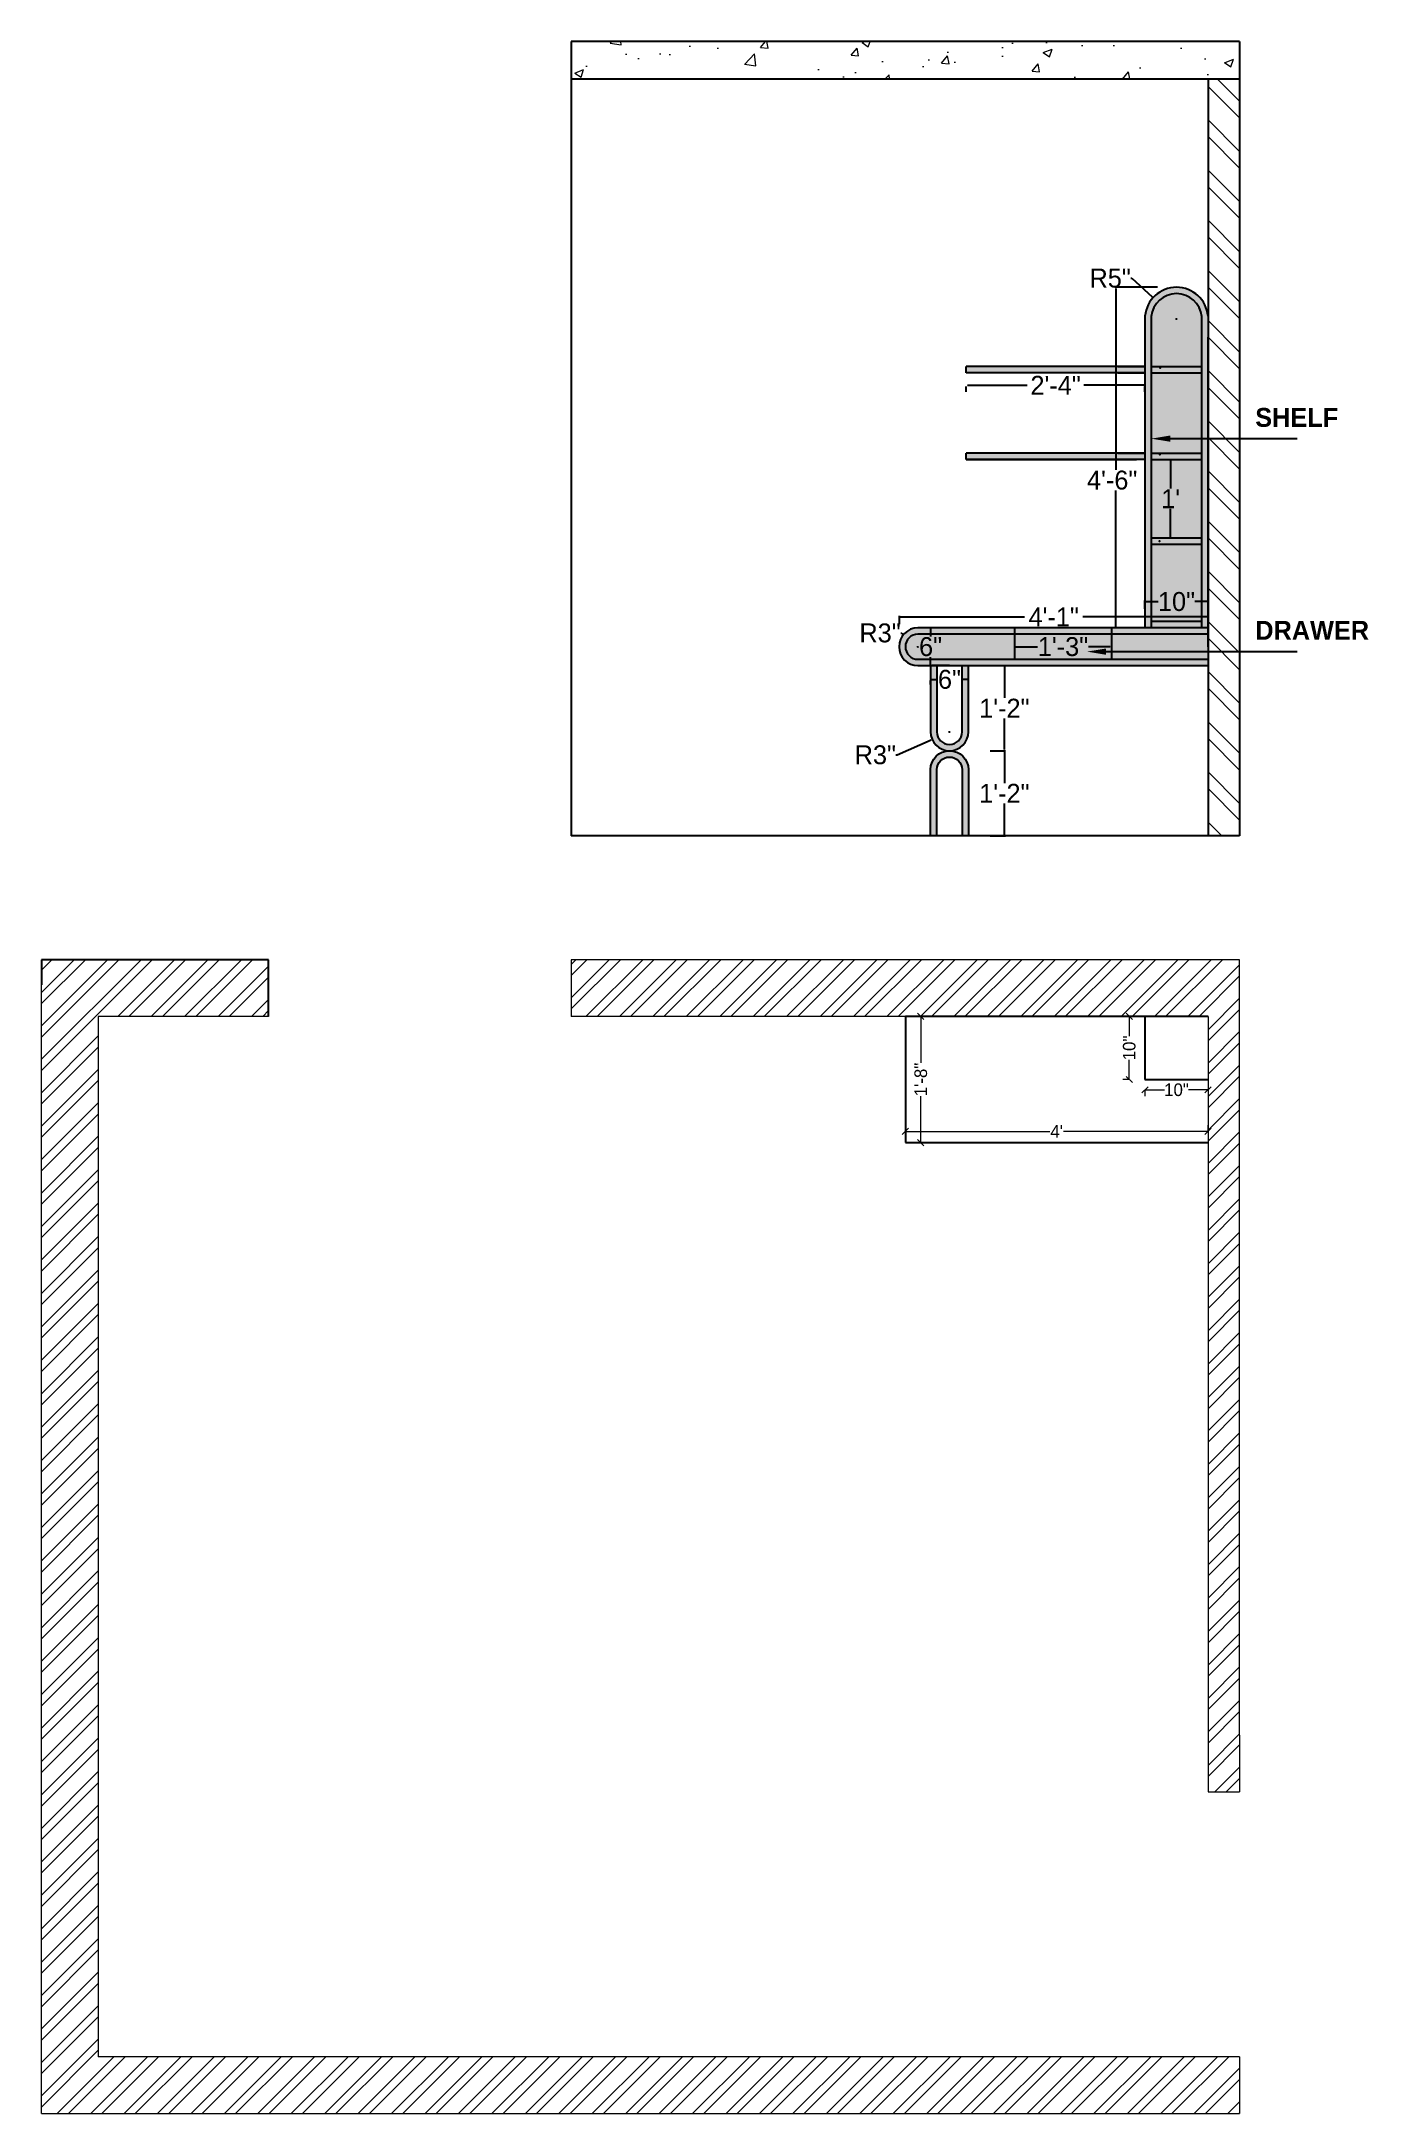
# Model space of a CAD drawing. Header units: inches. Extents: x 15448 to 46480, y -8154 to 0.
# Drawn here: x 21563.4 to 21773.9, y -6205.3 to -5876.7 of the extents above; entities that cross this region are included whole.
import ezdxf
from ezdxf import colors
from ezdxf.entities.mleader import LeaderData, LeaderLine
from ezdxf.math import Vec2, Vec3

# ---------------------------------------------------------------- set-up
doc = ezdxf.new("R2010")
doc.units = ezdxf.units.IN
doc.header["$MEASUREMENT"] = 0
doc.layers.add('IEL-HATCH-002', color=7, linetype='Continuous')
doc.layers.add('ROD', color=7, linetype='Continuous', lineweight=9)
doc.styles.add('b.k', font='verdana.ttf')
doc.styles.add('HEMI', font='stylu.ttf')
doc.styles.get("Standard").update_dxf_attribs({"font": 'arial.ttf'})
doc.dimstyles.get("Standard").update_dxf_attribs({"dimtxt": 0.18, "dimasz": 0.18, "dimexe": 0.18, "dimexo": 0.0625, "dimgap": 0.09, "dimtad": 0, "dimtih": 1, "dimtoh": 1, "dimdec": 0, "dimzin": 0, "dimdsep": 46, "dimlunit": 4, "dimtxsty": 'Standard', "dimcen": 0.09, "dimadec": 0, "dimazin": 0, "dimtfac": 1, "dimtdec": 0, "dimtofl": 0, "dimtmove": 0, "dimatfit": 3, "dimfxl": 1, "dimtolj": 1, "dimtzin": 0, "dimarcsym": 0})
doc.dimstyles.new('STANDARD$0', dxfattribs={"dimscale": 0, "dimtxt": 6, "dimasz": 3, "dimexe": 2, "dimexo": 2, "dimgap": 0, "dimtad": 0, "dimtih": 1, "dimtoh": 1, "dimdec": 1, "dimzin": 0, "dimdsep": 46, "dimlunit": 4, "dimtxsty": 'b.k', "dimcen": 2.5, "dimclrd": 256, "dimclre": 256, "dimclrt": 256, "dimadec": 0, "dimazin": 0, "dimtfac": 1, "dimtdec": 1, "dimtofl": 0, "dimtmove": 2, "dimatfit": 2, "dimfxl": 1, "dimfrac": 2, "dimtolj": 1, "dimtzin": 0, "dimlwd": 9, "dimlwe": 9, "dimarcsym": 0})

msp = doc.modelspace()

# ---------------------------------------------------------------- texts
at = {"color": 5, "lineweight": 5, "char_height": 3, "width": 65.8941, "attachment_point": 1, "rotation": 359.9906, "style": 'HEMI'}
for s, insert in [('{\\fStylus BT|b1|i0|c0|p34;SHELF}', (21755.93, -5934.8)), ('{\\fStylus BT|b1|i0|c0|p34;DRAWER}', (21755.93, -5968.57))]:
    msp.add_mtext(s, dxfattribs=dict(at, insert=insert))

# ---------------------------------------------------------------- blocks, each defined once
blk = doc.blocks.new('_Oblique')
at = {"color": 0, "linetype": 'ByBlock', "lineweight": -2}
blk.add_line((-0.5, -0.5), (0.5, 0.5), dxfattribs=at)
blk = doc.blocks.new('*D864')
at = {"color": 5, "lineweight": 9, "transparency": 16777216}
for p, q in [((21702.89, -6031.31), (21701.89, -6031.31)), ((21702.89, -6031.31), (21702.89, -6038.68)), ((21702.89, -6051.31), (21702.89, -6043.95)), ((21702.89, -6051.31), (21701.89, -6051.31))]:
    blk.add_line(p, q, dxfattribs=at)
at = {"layer": 'Defpoints', "color": 0, "transparency": 16777216}
for p in [(21713.39, -6031.31), (21702.89, -6051.31), (21713.39, -6051.31)]:
    blk.add_point(p, dxfattribs=at)
at = {"color": 5, "lineweight": 9, "transparency": 16777216}
for p, rotation in [((21702.89, -6031.31), 90), ((21702.89, -6051.31), 270)]:
    blk.add_blockref('_Oblique', p, dxfattribs=dict(at, rotation=rotation))
at = {"color": 5, "transparency": 16777216, "insert": (21702.89, -6041.31), "char_height": 2, "attachment_point": 5, "rotation": 90, "style": 'HEMI'}
blk.add_mtext('\\A1;1\'-8"', dxfattribs=at)
blk = doc.blocks.new('*D868')
at = {"color": 5, "lineweight": 9, "transparency": 16777216}
for p, q in [((21700.44, -6049.54), (21700.44, -6048.54)), ((21700.44, -6049.54), (21723.35, -6049.54)), ((21748.44, -6049.54), (21725.52, -6049.54)), ((21748.44, -6049.54), (21748.44, -6048.54))]:
    blk.add_line(p, q, dxfattribs=at)
at = {"layer": 'Defpoints', "color": 0, "transparency": 16777216}
for p in [(21748.44, -6049.54), (21700.44, -6051.31), (21748.44, -6051.31)]:
    blk.add_point(p, dxfattribs=at)
at = {"color": 5, "lineweight": 9, "transparency": 16777216, "rotation": 180}
blk.add_blockref('_Oblique', (21700.44, -6049.54), dxfattribs=at)
at = {"color": 5, "lineweight": 9, "transparency": 16777216}
blk.add_blockref('_Oblique', (21748.44, -6049.54), dxfattribs=at)
at = {"color": 5, "transparency": 16777216, "insert": (21724.44, -6049.54), "char_height": 2, "attachment_point": 5, "style": 'HEMI'}
blk.add_mtext("\\A1;4'", dxfattribs=at)
blk = doc.blocks.new('*D869')
at = {"color": 5, "lineweight": 9, "transparency": 16777216}
for p, q in [((21735.95, -6031.31), (21734.95, -6031.31)), ((21735.95, -6031.31), (21735.95, -6034.43)), ((21735.95, -6041.31), (21735.95, -6038.19)), ((21735.95, -6041.31), (21734.95, -6041.31))]:
    blk.add_line(p, q, dxfattribs=at)
at = {"layer": 'Defpoints', "color": 0, "transparency": 16777216}
for p in [(21738.44, -6031.31), (21735.95, -6041.31), (21738.44, -6041.31)]:
    blk.add_point(p, dxfattribs=at)
at = {"color": 5, "lineweight": 9, "transparency": 16777216}
for p, rotation in [((21735.95, -6031.31), 90), ((21735.95, -6041.31), 270)]:
    blk.add_blockref('_Oblique', p, dxfattribs=dict(at, rotation=rotation))
at = {"color": 5, "transparency": 16777216, "insert": (21735.95, -6036.31), "char_height": 2, "attachment_point": 5, "rotation": 90, "style": 'HEMI'}
blk.add_mtext('\\A1;10"', dxfattribs=at)
blk = doc.blocks.new('*D870')
at = {"color": 5, "lineweight": 9, "transparency": 16777216}
for p, q in [((21738.44, -6042.95), (21738.44, -6043.95)), ((21738.44, -6042.95), (21741.56, -6042.95)), ((21748.44, -6042.95), (21745.32, -6042.95)), ((21748.44, -6042.95), (21748.44, -6043.95))]:
    blk.add_line(p, q, dxfattribs=at)
at = {"layer": 'Defpoints', "color": 0, "transparency": 16777216}
for p in [(21738.44, -6041.31), (21748.44, -6041.31), (21748.44, -6042.95)]:
    blk.add_point(p, dxfattribs=at)
at = {"color": 5, "lineweight": 9, "transparency": 16777216, "rotation": 180}
blk.add_blockref('_Oblique', (21738.44, -6042.95), dxfattribs=at)
at = {"color": 5, "lineweight": 9, "transparency": 16777216}
blk.add_blockref('_Oblique', (21748.44, -6042.95), dxfattribs=at)
at = {"color": 5, "transparency": 16777216, "insert": (21743.44, -6042.95), "char_height": 2, "attachment_point": 5, "style": 'HEMI'}
blk.add_mtext('\\A1;10"', dxfattribs=at)
blk = doc.blocks.new('*D871')
at = {"color": 254, "lineweight": -2, "transparency": 16777216}
for p, q in [((21699.5, -5969.07), (21699.5, -5967.77)), ((21748.44, -5972.67), (21748.44, -5967.77))]:
    blk.add_line(p, q, dxfattribs=at)
at = {"color": 1, "lineweight": -2, "transparency": 16777216}
for p, q in [((21699.68, -5967.95), (21719.34, -5967.95)), ((21748.26, -5967.95), (21728.6, -5967.95))]:
    blk.add_line(p, q, dxfattribs=at)
at = {"color": 1, "transparency": 16777216}
for points in [[(21699.68, -5967.92), (21699.68, -5967.98), (21699.5, -5967.95)], [(21748.26, -5967.92), (21748.26, -5967.98), (21748.44, -5967.95)]]:
    blk.add_solid(points, dxfattribs=at)
at = {"layer": 'Defpoints', "color": 0, "transparency": 16777216}
for p in [(21699.5, -5967.95), (21699.5, -5972.07), (21748.44, -5975.67)]:
    blk.add_point(p, dxfattribs=at)
at = {"color": 1, "lineweight": 5, "transparency": 16777216, "insert": (21723.97, -5967.95), "char_height": 3, "attachment_point": 5, "style": 'HEMI'}
blk.add_mtext('\\A1;4\'-1"', dxfattribs=at)
blk = doc.blocks.new('*D872')
at = {"color": 254, "lineweight": -2, "transparency": 16777216}
for p, q in [((21738.44, -5966.67), (21738.44, -5965.34)), ((21748.44, -5966.67), (21748.44, -5965.34))]:
    blk.add_line(p, q, dxfattribs=at)
at = {"color": 1, "lineweight": -2, "transparency": 16777216}
for p, q in [((21738.62, -5965.52), (21740.53, -5965.52)), ((21748.26, -5965.52), (21746.35, -5965.52))]:
    blk.add_line(p, q, dxfattribs=at)
at = {"color": 1, "transparency": 16777216}
for points in [[(21738.62, -5965.49), (21738.62, -5965.55), (21738.44, -5965.52)], [(21748.26, -5965.49), (21748.26, -5965.55), (21748.44, -5965.52)]]:
    blk.add_solid(points, dxfattribs=at)
at = {"layer": 'Defpoints', "color": 0, "transparency": 16777216}
for p in [(21738.44, -5965.52), (21738.44, -5969.67), (21748.44, -5969.67)]:
    blk.add_point(p, dxfattribs=at)
at = {"color": 1, "lineweight": 5, "transparency": 16777216, "insert": (21743.44, -5965.52), "char_height": 3, "attachment_point": 5, "style": 'HEMI'}
blk.add_mtext('\\A1;10"', dxfattribs=at)
blk = doc.blocks.new('*D865')
at = {"color": 254, "lineweight": -2, "transparency": 16777216}
for p, q in [((21740.44, -5915.67), (21733.66, -5915.67)), ((21735.11, -5969.67), (21733.66, -5969.67))]:
    blk.add_line(p, q, dxfattribs=at)
at = {"color": 1, "lineweight": -2, "transparency": 16777216}
for p, q in [((21733.84, -5915.85), (21733.84, -5944.6)), ((21733.84, -5969.49), (21733.84, -5947.91))]:
    blk.add_line(p, q, dxfattribs=at)
at = {"color": 1, "transparency": 16777216}
for points in [[(21733.81, -5915.85), (21733.87, -5915.85), (21733.84, -5915.67)], [(21733.81, -5969.49), (21733.87, -5969.49), (21733.84, -5969.67)]]:
    blk.add_solid(points, dxfattribs=at)
at = {"layer": 'Defpoints', "color": 0, "transparency": 16777216}
for p in [(21733.84, -5915.67), (21743.44, -5915.67), (21738.11, -5969.67)]:
    blk.add_point(p, dxfattribs=at)
at = {"color": 1, "lineweight": 5, "transparency": 16777216, "insert": (21733.24, -5946.26), "char_height": 3, "attachment_point": 5, "style": 'HEMI'}
blk.add_mtext('\\A1;4\'-6"', dxfattribs=at)
blk = doc.blocks.new('*D873')
at = {"color": 254, "lineweight": -2, "transparency": 16777216}
for p, q in [((21710.11, -5932.22), (21710.11, -5931.39)), ((21738.44, -5932.22), (21738.44, -5931.39))]:
    blk.add_line(p, q, dxfattribs=at)
at = {"color": 1, "lineweight": -2, "transparency": 16777216}
for p, q in [((21710.29, -5931.21), (21719.78, -5931.21)), ((21738.26, -5931.21), (21728.76, -5931.21))]:
    blk.add_line(p, q, dxfattribs=at)
at = {"color": 1, "transparency": 16777216}
for points in [[(21710.29, -5931.18), (21710.29, -5931.24), (21710.11, -5931.21)], [(21738.26, -5931.18), (21738.26, -5931.24), (21738.44, -5931.21)]]:
    blk.add_solid(points, dxfattribs=at)
at = {"layer": 'Defpoints', "color": 0, "transparency": 16777216}
for p in [(21710.11, -5929.22), (21738.44, -5929.22), (21738.44, -5931.21)]:
    blk.add_point(p, dxfattribs=at)
at = {"color": 1, "lineweight": 5, "transparency": 16777216, "insert": (21724.27, -5931.21), "char_height": 3, "attachment_point": 5, "style": 'HEMI'}
blk.add_mtext('\\A1;2\'-4"', dxfattribs=at)
blk = doc.blocks.new('*D874')
at = {"color": 254, "lineweight": -2, "transparency": 16777216}
for p, q in [((21717.77, -5969.67), (21717.77, -5972.49)), ((21733.11, -5969.67), (21733.11, -5972.49))]:
    blk.add_line(p, q, dxfattribs=at)
at = {"color": 1, "lineweight": -2, "transparency": 16777216}
for p, q in [((21717.95, -5972.67), (21721.39, -5972.67)), ((21732.93, -5972.67), (21729.49, -5972.67))]:
    blk.add_line(p, q, dxfattribs=at)
at = {"color": 1, "transparency": 16777216}
for points in [[(21717.95, -5972.64), (21717.95, -5972.7), (21717.77, -5972.67)], [(21732.93, -5972.64), (21732.93, -5972.7), (21733.11, -5972.67)]]:
    blk.add_solid(points, dxfattribs=at)
at = {"layer": 'Defpoints', "color": 0, "transparency": 16777216}
for p in [(21717.77, -5972.67), (21733.11, -5972.67), (21733.11, -5972.67)]:
    blk.add_point(p, dxfattribs=at)
at = {"color": 1, "lineweight": 5, "transparency": 16777216, "insert": (21725.44, -5972.67), "char_height": 3, "attachment_point": 5, "style": 'HEMI'}
blk.add_mtext('\\A1;1\'-3"', dxfattribs=at)
blk = doc.blocks.new('*D866')
at = {"color": 254, "lineweight": -2, "transparency": 16777216}
for p, q in [((21713.89, -5975.67), (21716.32, -5975.67)), ((21713.89, -5989.17), (21716.32, -5989.17))]:
    blk.add_line(p, q, dxfattribs=at)
at = {"color": 1, "lineweight": -2, "transparency": 16777216}
for p, q in [((21716.14, -5975.85), (21716.14, -5980.8)), ((21716.14, -5988.99), (21716.14, -5984.04))]:
    blk.add_line(p, q, dxfattribs=at)
at = {"color": 1, "transparency": 16777216}
for points in [[(21716.11, -5975.85), (21716.17, -5975.85), (21716.14, -5975.67)], [(21716.11, -5988.99), (21716.17, -5988.99), (21716.14, -5989.17)]]:
    blk.add_solid(points, dxfattribs=at)
at = {"layer": 'Defpoints', "color": 0, "transparency": 16777216}
for p in [(21710.89, -5975.67), (21716.14, -5975.67), (21710.89, -5989.17)]:
    blk.add_point(p, dxfattribs=at)
at = {"color": 1, "lineweight": 5, "transparency": 16777216, "insert": (21716.14, -5982.42), "char_height": 3, "attachment_point": 5, "style": 'HEMI'}
blk.add_mtext('\\A1;1\'-2"', dxfattribs=at)
blk = doc.blocks.new('*D867')
at = {"color": 254, "lineweight": -2, "transparency": 16777216}
for p, q in [((21713.89, -5989.17), (21716.32, -5989.17)), ((21713.89, -6002.67), (21716.32, -6002.67))]:
    blk.add_line(p, q, dxfattribs=at)
at = {"color": 1, "lineweight": -2, "transparency": 16777216}
for p, q in [((21716.14, -5989.35), (21716.14, -5994.3)), ((21716.14, -6002.49), (21716.14, -5997.54))]:
    blk.add_line(p, q, dxfattribs=at)
at = {"color": 1, "transparency": 16777216}
for points in [[(21716.11, -5989.35), (21716.17, -5989.35), (21716.14, -5989.17)], [(21716.11, -6002.49), (21716.17, -6002.49), (21716.14, -6002.67)]]:
    blk.add_solid(points, dxfattribs=at)
at = {"layer": 'Defpoints', "color": 0, "transparency": 16777216}
for p in [(21710.89, -5989.17), (21710.89, -6002.67), (21716.14, -6002.67)]:
    blk.add_point(p, dxfattribs=at)
at = {"color": 1, "lineweight": 5, "transparency": 16777216, "insert": (21716.14, -5995.92), "char_height": 3, "attachment_point": 5, "style": 'HEMI'}
blk.add_mtext('\\A1;1\'-2"', dxfattribs=at)
blk = doc.blocks.new('*D875')
at = {"color": 1, "lineweight": -2, "transparency": 16777216}
for p, q in [((21736.18, -5914.22), (21736.36, -5914.22)), ((21736.36, -5914.22), (21739.6, -5917.18))]:
    blk.add_line(p, q, dxfattribs=at)
at = {"color": 254, "lineweight": -2, "transparency": 16777216}
for p, q in [((21743.35, -5920.69), (21743.53, -5920.69)), ((21743.44, -5920.78), (21743.44, -5920.6))]:
    blk.add_line(p, q, dxfattribs=at)
at = {"color": 1, "transparency": 16777216}
blk.add_solid([(21739.62, -5917.16), (21739.58, -5917.21), (21739.73, -5917.3)], dxfattribs=at)
at = {"layer": 'Defpoints', "color": 0, "transparency": 16777216}
for p in [(21739.73, -5917.3), (21743.44, -5920.69)]:
    blk.add_point(p, dxfattribs=at)
at = {"color": 1, "lineweight": 5, "transparency": 16777216, "insert": (21732.92, -5914.22), "char_height": 3, "attachment_point": 5, "style": 'HEMI'}
blk.add_mtext('\\A1;R5"', dxfattribs=at)
blk = doc.blocks.new('*D876')
at = {"color": 1, "lineweight": -2, "transparency": 16777216}
for p, q in [((21699.12, -5989.83), (21704.53, -5987.45)), ((21698.94, -5989.83), (21699.12, -5989.83))]:
    blk.add_line(p, q, dxfattribs=at)
at = {"color": 254, "lineweight": -2, "transparency": 16777216}
for p, q in [((21707.35, -5986.17), (21707.53, -5986.17)), ((21707.44, -5986.26), (21707.44, -5986.08))]:
    blk.add_line(p, q, dxfattribs=at)
at = {"color": 1, "transparency": 16777216}
blk.add_solid([(21704.52, -5987.43), (21704.54, -5987.48), (21704.69, -5987.38)], dxfattribs=at)
at = {"layer": 'Defpoints', "color": 0, "transparency": 16777216}
for p in [(21704.69, -5987.38), (21707.44, -5986.17)]:
    blk.add_point(p, dxfattribs=at)
at = {"color": 1, "lineweight": 5, "transparency": 16777216, "insert": (21695.68, -5989.83), "char_height": 3, "attachment_point": 5, "style": 'HEMI'}
blk.add_mtext('\\A1;R3"', dxfattribs=at)
blk = doc.blocks.new('*D877')
at = {"color": 1, "lineweight": -2, "transparency": 16777216}
for p, q in [((21704.62, -5977.86), (21705.52, -5977.86)), ((21710.26, -5977.86), (21709.36, -5977.86))]:
    blk.add_line(p, q, dxfattribs=at)
at = {"color": 254, "lineweight": -2, "transparency": 16777216}
for p, q in [((21704.44, -5978.67), (21704.44, -5978.04)), ((21710.44, -5978.67), (21710.44, -5978.04))]:
    blk.add_line(p, q, dxfattribs=at)
at = {"color": 1, "transparency": 16777216}
for points in [[(21704.62, -5977.83), (21704.62, -5977.89), (21704.44, -5977.86)], [(21710.26, -5977.83), (21710.26, -5977.89), (21710.44, -5977.86)]]:
    blk.add_solid(points, dxfattribs=at)
at = {"layer": 'Defpoints', "color": 0, "transparency": 16777216}
for p in [(21704.44, -5975.67), (21710.44, -5975.67), (21710.44, -5977.86)]:
    blk.add_point(p, dxfattribs=at)
at = {"color": 1, "lineweight": 5, "transparency": 16777216, "insert": (21707.44, -5977.86), "char_height": 3, "attachment_point": 5, "style": 'HEMI'}
blk.add_mtext('\\A1;6"', dxfattribs=at)
blk = doc.blocks.new('*D878')
at = {"color": 1, "lineweight": -2, "transparency": 16777216}
for p, q in [((21699.7, -5970.5), (21699.88, -5970.5)), ((21699.88, -5970.5), (21700.01, -5970.62))]:
    blk.add_line(p, q, dxfattribs=at)
at = {"color": 254, "lineweight": -2, "transparency": 16777216}
for p, q in [((21702.35, -5972.67), (21702.53, -5972.67)), ((21702.44, -5972.76), (21702.44, -5972.58))]:
    blk.add_line(p, q, dxfattribs=at)
at = {"color": 1, "transparency": 16777216}
blk.add_solid([(21700.03, -5970.59), (21699.99, -5970.64), (21700.15, -5970.73)], dxfattribs=at)
at = {"layer": 'Defpoints', "color": 0, "transparency": 16777216}
for p in [(21700.15, -5970.73), (21702.44, -5972.67)]:
    blk.add_point(p, dxfattribs=at)
at = {"color": 1, "lineweight": 5, "transparency": 16777216, "insert": (21696.43, -5970.5), "char_height": 3, "attachment_point": 5, "style": 'HEMI'}
blk.add_mtext('\\A1;R3"', dxfattribs=at)
blk = doc.blocks.new('*D879')
at = {"color": 1, "lineweight": -2, "transparency": 16777216}
for p, q in [((21704.44, -5969.85), (21704.44, -5971.03)), ((21704.44, -5975.49), (21704.44, -5974.32))]:
    blk.add_line(p, q, dxfattribs=at)
at = {"color": 254, "lineweight": -2, "transparency": 16777216}
for p, q in [((21707.44, -5969.67), (21704.62, -5969.67)), ((21707.44, -5975.67), (21704.62, -5975.67))]:
    blk.add_line(p, q, dxfattribs=at)
at = {"color": 1, "transparency": 16777216}
for points in [[(21704.41, -5969.85), (21704.47, -5969.85), (21704.44, -5969.67)], [(21704.41, -5975.49), (21704.47, -5975.49), (21704.44, -5975.67)]]:
    blk.add_solid(points, dxfattribs=at)
at = {"layer": 'Defpoints', "color": 0, "transparency": 16777216}
for p in [(21704.44, -5969.67), (21704.44, -5969.67), (21704.44, -5975.67)]:
    blk.add_point(p, dxfattribs=at)
at = {"color": 1, "lineweight": 5, "transparency": 16777216, "insert": (21704.44, -5972.67), "char_height": 3, "attachment_point": 5, "style": 'HEMI'}
blk.add_mtext('\\A1;6"', dxfattribs=at)
blk = doc.blocks.new('*D880')
at = {"color": 254, "lineweight": -2, "transparency": 16777216}
for p, q in [((21742.44, -5942.97), (21742.69, -5942.97)), ((21742.44, -5955.42), (21742.69, -5955.42))]:
    blk.add_line(p, q, dxfattribs=at)
at = {"color": 1, "lineweight": -2, "transparency": 16777216}
for p, q in [((21742.51, -5943.15), (21742.51, -5947.59)), ((21742.51, -5955.24), (21742.51, -5950.8))]:
    blk.add_line(p, q, dxfattribs=at)
at = {"color": 1, "transparency": 16777216}
for points in [[(21742.48, -5943.15), (21742.54, -5943.15), (21742.51, -5942.97)], [(21742.48, -5955.24), (21742.54, -5955.24), (21742.51, -5955.42)]]:
    blk.add_solid(points, dxfattribs=at)
at = {"layer": 'Defpoints', "color": 0, "transparency": 16777216}
for p in [(21739.44, -5942.97), (21742.51, -5942.97), (21739.44, -5955.42)]:
    blk.add_point(p, dxfattribs=at)
at = {"color": 1, "lineweight": 5, "transparency": 16777216, "insert": (21742.51, -5949.2), "char_height": 3, "attachment_point": 5, "style": 'HEMI'}
blk.add_mtext("\\A1;1'", dxfattribs=at)

# ---------------------------------------------------------------- dimensions: what is measured, and where the dimension line sits
at = {"color": 1, "lineweight": 5}
for center, mpoint, picture, middle in [((21743.44, -5920.69), (21739.73, -5917.3), '*D875', (21736.36, -5914.22)), ((21707.44, -5986.17), (21704.69, -5987.38), '*D876', (21699.12, -5989.83))]:
    dim = msp.add_radius_dim(center=center, mpoint=mpoint, dimstyle='Standard', override={"dimtxt": 3, "dimexo": 3, "dimtxsty": 'HEMI', "dimclrd": 1, "dimclre": 254, "dimclrt": 1, "dimtmove": 1, "dimfxl": 0.03937, "dimarcsym": 1}, dxfattribs=at)
    dim.commit()
    dim.dimension.update_dxf_attribs({"geometry": picture, "text_midpoint": middle, "dimtype": 164})
dim = msp.add_linear_dim(base=(21733.84, -5915.67), p1=(21738.11, -5969.67), p2=(21743.44, -5915.67), angle=90, dimstyle='STANDARD$0', override={"dimscale": 1, "dimtxt": 3, "dimasz": 0.18, "dimexe": 0.18, "dimexo": 3, "dimgap": 0.09, "dimdec": 0, "dimtxsty": 'HEMI', "dimcen": 0.09, "dimclrd": 1, "dimclre": 254, "dimclrt": 1, "dimtdec": 0, "dimtmove": 1, "dimatfit": 3, "dimfxl": 0.03937, "dimfrac": 0, "dimlwd": 65534, "dimlwe": 65534, "dimarcsym": 1}, dxfattribs=at)
dim.commit()
dim.dimension.update_dxf_attribs({"geometry": '*D865', "text_midpoint": (21733.24, -5946.26), "dimtype": 160})
for base, p1, p2, picture, middle in [((21738.44, -5931.21), (21710.11, -5929.22), (21738.44, -5929.22), '*D873', (21724.27, -5931.21)), ((21738.44, -5965.52), (21748.44, -5969.67), (21738.44, -5969.67), '*D872', (21743.44, -5965.52)), ((21699.5, -5967.95), (21748.44, -5975.67), (21699.5, -5972.07), '*D871', (21723.97, -5967.95)), ((21733.11, -5972.67), (21717.77, -5972.67), (21733.11, -5972.67), '*D874', (21725.44, -5972.67)), ((21710.44, -5977.86), (21704.44, -5975.67), (21710.44, -5975.67), '*D877', (21707.44, -5977.86))]:
    dim = msp.add_linear_dim(base=base, p1=p1, p2=p2, dimstyle='STANDARD$0', override={"dimscale": 1, "dimtxt": 3, "dimasz": 0.18, "dimexe": 0.18, "dimexo": 3, "dimgap": 0.09, "dimdec": 0, "dimtxsty": 'HEMI', "dimcen": 0.09, "dimclrd": 1, "dimclre": 254, "dimclrt": 1, "dimtdec": 0, "dimtmove": 1, "dimatfit": 3, "dimfxl": 0.03937, "dimfrac": 0, "dimlwd": 65534, "dimlwe": 65534, "dimarcsym": 1}, dxfattribs=at)
    dim.commit()
    dim.dimension.update_dxf_attribs({"geometry": picture, "text_midpoint": middle})
for base, p1, p2, picture, middle in [((21742.51, -5942.97), (21739.44, -5955.42), (21739.44, -5942.97), '*D880', (21742.51, -5949.2)), ((21704.44, -5969.67), (21704.44, -5975.67), (21704.44, -5969.67), '*D879', (21704.44, -5972.67)), ((21716.13533805, -5975.67267527), (21710.88852453, -5989.17267527), (21710.88852453, -5975.67267527), '*D866', (21716.13533805, -5982.42267527)), ((21716.13533805, -6002.67267527), (21710.88852453, -5989.17267527), (21710.88852453, -6002.67267527), '*D867', (21716.13533805, -5995.92267527))]:
    dim = msp.add_linear_dim(base=base, p1=p1, p2=p2, angle=90, dimstyle='STANDARD$0', override={"dimscale": 1, "dimtxt": 3, "dimasz": 0.18, "dimexe": 0.18, "dimexo": 3, "dimgap": 0.09, "dimdec": 0, "dimtxsty": 'HEMI', "dimcen": 0.09, "dimclrd": 1, "dimclre": 254, "dimclrt": 1, "dimtdec": 0, "dimtmove": 1, "dimatfit": 3, "dimfxl": 0.03937, "dimfrac": 0, "dimlwd": 65534, "dimlwe": 65534, "dimarcsym": 1}, dxfattribs=at)
    dim.commit()
    dim.dimension.update_dxf_attribs({"geometry": picture, "text_midpoint": middle})
dim = msp.add_radius_dim(center=(21702.44, -5972.67), mpoint=(21700.15, -5970.73), dimstyle='Standard', override={"dimtxt": 3, "dimexo": 3, "dimtxsty": 'HEMI', "dimclrd": 1, "dimclre": 254, "dimclrt": 1, "dimtmove": 1, "dimfxl": 0.03937, "dimarcsym": 1}, dxfattribs=at)
dim.commit()
dim.dimension.update_dxf_attribs({"geometry": '*D878', "text_midpoint": (21696.43, -5970.5)})
for base, p1, p2, picture, middle in [((21702.89, -6051.31), (21713.39, -6031.31), (21713.39, -6051.31), '*D864', (21702.89, -6041.31)), ((21735.95, -6041.31), (21738.44, -6031.31), (21738.44, -6041.31), '*D869', (21735.95, -6036.31))]:
    dim = msp.add_linear_dim(base=base, p1=p1, p2=p2, angle=90, dimstyle='STANDARD$0', override={"dimscale": 1, "dimtxt": 2, "dimasz": 1, "dimexe": 1, "dimexo": 1, "dimtih": 0, "dimtoh": 0, "dimtxsty": 'HEMI', "dimblk": 'Oblique', "dimclrd": 5, "dimclre": 5, "dimclrt": 5, "dimldrblk": 'Oblique', "dimfxl": 0, "dimfxlon": 1})
    dim.commit()
    dim.dimension.update_dxf_attribs({"geometry": picture, "text_midpoint": middle})
for base, p1, p2, picture, middle in [((21748.44, -6042.95), (21738.44, -6041.31), (21748.44, -6041.31), '*D870', (21743.44, -6042.95)), ((21748.44, -6049.54), (21700.44, -6051.31), (21748.44, -6051.31), '*D868', (21724.44, -6049.54))]:
    dim = msp.add_linear_dim(base=base, p1=p1, p2=p2, dimstyle='STANDARD$0', override={"dimscale": 1, "dimtxt": 2, "dimasz": 1, "dimexe": 1, "dimexo": 1, "dimtih": 0, "dimtoh": 0, "dimtxsty": 'HEMI', "dimblk": 'Oblique', "dimclrd": 5, "dimclre": 5, "dimclrt": 5, "dimldrblk": 'Oblique', "dimfxl": 0, "dimfxlon": 1})
    dim.commit()
    dim.dimension.update_dxf_attribs({"geometry": picture, "text_midpoint": middle})

# ---------------------------------------------------------------- hatches: boundary and pattern name
at = {"layer": 'IEL-HATCH-002', "lineweight": 5, "true_color": 0x636466, "transparency": 33554687}
h = msp.add_hatch(dxfattribs=at)
h.set_pattern_fill('AR-CONC', color=251, scale=2)
h.set_pattern_definition([(50, (329.453, 134.385), (14.3452037, -1.255043), [1.5, -16.5]), (355, (329.453, 134.385), (-2.775027, 15.043843), [1.2, -13.2]), (100.451444, (330.648, 134.28), (11.570177, 13.7888), [1.274804, -14.022842]), (46.1842, (329.453, 138.385), (21.344827, -3.310386), [2.25, -24.75]), (96.63564, (331.231, 138.11), (18.693239, 19.482372), [1.912207, -21.034275]), (351.18416, (329.453, 138.385), (18.69324, 19.482372), [1.8, -19.8]), (21, (331.453, 137.385), (11.938141, -8.052378), [1.5, -16.5]), (326, (331.453, 137.385), (4.866307, 14.503001), [1.2, -13.2]), (71.451445, (332.447, 136.714), (16.8044475, 6.450623), [1.274804, -14.022842]), (37.5, (329.4526, 134.385), (0.2431971, 6.6578771), [0, -13.04, 0, -13.4, 0, -13.25]), (7.5, (329.4526, 134.385), (5.2613907, 7.8882342), [0, -7.64, 0, -12.74, 0, -5.05]), (327.5, (324.9926, 134.385), (10.6764487, -0.4510974), [0, -5, 0, -15.6, 0, -20.7]), (317.5, (322.993, 134.385), (11.6637234, 2.0020996), [0, -6.5, 0, -10.36, 0, -14.7])])
h.paths.add_polyline_path([(21753.44, -5876.67), (21647.44, -5876.67), (21647.44, -5882.67), (21753.44, -5882.67)])
at = {"layer": 'IEL-HATCH-002', "lineweight": 5, "transparency": 33554687}
h = msp.add_hatch(dxfattribs=at)
h.set_pattern_fill('ANSI32', color=1, scale=15, angle=90)
h.set_pattern_definition([(135, (329.4526, 134.385), (-3.9774756, -3.9774756), []), (135, (329.4526, 137.037), (-3.9774756, -3.9774756), [])])
h.paths.add_polyline_path([(21748.44, -6002.67), (21753.44, -6002.67), (21753.44, -5882.67), (21748.44, -5882.67)])
at = {"layer": 'IEL-HATCH-002', "true_color": 0x8d5c2a, "transparency": 33554687}
h = msp.add_hatch(color=37, dxfattribs=at)
h.dxf.hatch_style = 1
h.paths.add_polyline_path([(21748.44, -5969.67), (21702.44, -5969.67, 1), (21702.44, -5975.67), (21748.44, -5975.67), (21748.44, -5974.67), (21702.44, -5974.67, -1), (21702.44, -5970.67), (21717.77, -5970.67), (21748.44, -5970.67)])
h.paths.add_polyline_path([(21739.44, -5920.3, -0.905832), (21747.44, -5920.3), (21747.44, -5969.67), (21748.44, -5969.67), (21748.44, -5923.59), (21748.44, -5920.25, 0.915333), (21738.44, -5920.25), (21738.44, -5969.67), (21739.44, -5969.67)])
h.paths.add_polyline_path([(21747.44, -5928.22), (21739.44, -5928.22), (21739.44, -5929.22), (21747.44, -5929.22)], flags=17)
h.paths.add_polyline_path([(21738.44, -5928.22), (21710.11, -5928.22), (21710.11, -5929.22), (21738.44, -5929.22)])
h.paths.add_polyline_path([(21747.44, -5941.97), (21739.44, -5941.97), (21739.44, -5942.97), (21747.44, -5942.97)], flags=17)
h.paths.add_polyline_path([(21738.44, -5941.97), (21710.11, -5941.97), (21710.11, -5942.97), (21738.44, -5942.97)])
h.paths.add_polyline_path([(21747.44, -5955.42), (21739.44, -5955.42), (21739.44, -5956.42), (21747.44, -5956.42)], flags=17)
h.paths.add_polyline_path([(21747.44, -5968.67), (21739.44, -5968.67), (21739.44, -5969.67), (21747.44, -5969.67)], flags=17)
h.paths.add_polyline_path([(21705.44, -5986.17), (21705.44, -5975.67), (21704.44, -5975.67), (21704.44, -5986.17, 1), (21710.44, -5986.17), (21710.44, -5975.67), (21709.44, -5975.67), (21709.44, -5986.17, -1)])
h.paths.add_polyline_path([(21704.44, -5992.17), (21704.44, -6002.67), (21705.44, -6002.67), (21705.44, -5992.17, -1), (21709.44, -5992.17), (21709.44, -6002.67), (21710.44, -6002.67), (21710.44, -5992.17, 1)])
at = {"layer": 'IEL-HATCH-002', "true_color": 0xf7ede4, "transparency": 33554687}
h = msp.add_hatch(color=7, dxfattribs=at)
h.dxf.hatch_style = 1
h.paths.add_polyline_path([(21717.77, -5970.67), (21702.44, -5970.67, 1), (21702.44, -5974.67), (21717.77, -5974.67)])
h.paths.add_polyline_path([(21733.11, -5970.67), (21717.77, -5970.67), (21717.77, -5974.67), (21733.11, -5974.67)])
h.paths.add_polyline_path([(21748.44, -5970.67), (21733.11, -5970.67), (21733.11, -5974.67), (21748.44, -5974.67)])
h.paths.add_polyline_path([(21747.44, -5956.42), (21739.44, -5956.42), (21739.44, -5968.67), (21747.44, -5968.67)])
h.paths.add_polyline_path([(21747.44, -5942.97), (21739.44, -5942.97), (21739.44, -5955.42), (21747.44, -5955.42)])
h.paths.add_polyline_path([(21747.44, -5929.22), (21739.44, -5929.22), (21739.44, -5941.97), (21747.44, -5941.97)])
h.paths.add_polyline_path([(21747.44, -5920.3, 0.905832), (21739.44, -5920.3), (21739.44, -5928.22), (21747.44, -5928.22)])
h.paths.add_polyline_path([(21739.41, -5952.66), (21744.52, -5952.66), (21744.52, -5945.71), (21739.41, -5945.71)], flags=9)
at = {"layer": 'IEL-HATCH-002', "lineweight": 5, "transparency": 33554687}
h = msp.add_hatch(dxfattribs=at)
h.set_pattern_fill('ANSI32', color=1, scale=10)
h.set_pattern_definition([(45, (15194.3973, -4834.0366), (-2.6516504, 2.6516504), []), (45, (15196.165, -4834.0366), (-2.6516504, 2.6516504), [])])
h.paths.add_polyline_path([(21572.44, -6031.31), (21599.44, -6031.31), (21599.44, -6022.31), (21563.44, -6022.31), (21563.44, -6196.31), (21563.44, -6205.31), (21753.44, -6205.31), (21753.44, -6196.31), (21572.44, -6196.31)])
h.paths.add_polyline_path([(21753.44, -6022.31), (21647.44, -6022.31), (21647.44, -6031.31), (21748.44, -6031.31), (21748.44, -6154.31), (21753.44, -6154.31), (21753.44, -6145.31)])

# ---------------------------------------------------------------- linework, layer by layer
for p, q in [((21647.44, -5876.67), (21647.44, -6002.67)), ((21753.44, -5876.67), (21647.44, -5876.67)), ((21753.44, -5876.67), (21753.44, -6002.67)), ((21753.44, -5882.67), (21647.44, -5882.67)), ((21748.44, -5882.67), (21748.44, -6002.67)), ((21738.44, -5920.25), (21738.44, -5969.67)), ((21739.44, -5920.3), (21739.44, -5969.67)), ((21747.44, -5969.67), (21747.44, -5920.3)), ((21748.44, -5969.67), (21748.44, -5923.59)), ((21738.44, -5928.22), (21710.11, -5928.22)), ((21710.11, -5929.22), (21710.11, -5928.22)), ((21734.11, -5928.22), (21738.44, -5928.22)), ((21739.44, -5928.22), (21747.44, -5928.22)), ((21738.44, -5929.22), (21710.11, -5929.22)), ((21714.11, -5929.22), (21713.11, -5929.22)), ((21734.11, -5929.22), (21738.44, -5929.22)), ((21739.44, -5929.22), (21747.44, -5929.22)), ((21710.11, -5942.97), (21710.11, -5941.97)), ((21738.44, -5941.97), (21710.11, -5941.97)), ((21710.11, -5942.97), (21737.11, -5942.97)), ((21738.44, -5942.97), (21710.11, -5942.97)), ((21734.14, -5941.97), (21734.11, -5941.97)), ((21734.14, -5942.97), (21734.11, -5942.97)), ((21734.14, -5941.97), (21738.44, -5941.97)), ((21739.44, -5941.97), (21747.44, -5941.97)), ((21739.44, -5942.97), (21747.44, -5942.97)), ((21747.44, -5942.47), (21747.47, -5942.47)), ((21739.44, -5955.42), (21747.44, -5955.42)), ((21739.44, -5956.42), (21747.44, -5956.42)), ((21748.44, -5969.67), (21702.44, -5969.67)), ((21748.44, -5970.67), (21702.44, -5970.67)), ((21717.77, -5970.67), (21717.77, -5974.67)), ((21733.11, -5970.67), (21733.11, -5974.67)), ((21747.44, -5968.67), (21739.44, -5968.67)), ((21753.44, -6002.67), (21647.44, -6002.67)), ((21599.44, -6022.31), (21563.44, -6022.31)), ((21563.44, -6022.31), (21563.44, -6026.31)), ((21599.44, -6031.31), (21599.44, -6022.31)), ((21748.44, -6031.31), (21700.44, -6031.31)), ((21700.44, -6031.31), (21700.44, -6051.31)), ((21748.44, -6031.31), (21738.44, -6031.31)), ((21738.44, -6031.31), (21738.44, -6041.31)), ((21738.44, -6041.31), (21748.44, -6041.31)), ((21700.44, -6051.31), (21748.44, -6051.31))]:
    msp.add_line(p, q)
at = {"lineweight": 5}
for p, q in [((21647.44, -6022.31), (21647.44, -6031.31)), ((21599.44, -6031.31), (21572.44, -6031.31)), ((21753.44, -6145.31), (21753.44, -6154.31)), ((21753.44, -6196.31), (21753.44, -6205.31))]:
    msp.add_line(p, q, dxfattribs=at)
for points in [[(21717.77, -5969.67), (21702.44, -5969.67, 1), (21702.44, -5975.67), (21748.44, -5975.67)], [(21717.77, -5970.67), (21702.44, -5970.67, 1), (21702.44, -5974.67), (21748.44, -5974.67)], [(21704.44, -5975.67), (21704.44, -5986.17, 1), (21710.44, -5986.17), (21710.44, -5975.67)], [(21705.44, -5975.67), (21705.44, -5986.17, 1), (21709.44, -5986.17), (21709.44, -5975.67)], [(21704.44, -6002.67), (21704.44, -5992.17, -1), (21710.44, -5992.17), (21710.44, -6002.67)], [(21705.44, -6002.67), (21705.44, -5992.17, -1), (21709.44, -5992.17), (21709.44, -6002.67)]]:
    msp.add_lwpolyline(points, format="xyb")
for radius, start, end in [(5.02, 5.0622, 174.9378), (4.02, 5.6574, 174.3426)]:
    msp.add_arc((21743.44, -5920.69), radius, start, end)
for p in [(21740.83, -5928.42), (21740.8, -5942.17), (21740.76, -5955.92), (21717.77, -5969.67), (21733.11, -5969.67)]:
    msp.add_point(p)
at = {"layer": 'ROD', "lineweight": 5}
for p, q in [((21753.44, -6022.31), (21647.44, -6022.31)), ((21753.44, -6145.31), (21753.44, -6022.31)), ((21563.44, -6196.31), (21563.44, -6026.31)), ((21572.44, -6031.31), (21572.44, -6196.31)), ((21748.44, -6031.31), (21647.44, -6031.31)), ((21748.44, -6031.31), (21748.44, -6154.31)), ((21748.44, -6154.31), (21753.44, -6154.31)), ((21563.44, -6205.31), (21563.44, -6196.31)), ((21753.44, -6196.31), (21572.44, -6196.31)), ((21563.44, -6205.31), (21753.44, -6205.31))]:
    msp.add_line(p, q, dxfattribs=at)

msp.set_redraw_order([(e.dxf.handle, doc.entitydb.next_handle()) for e in msp.query("TEXT MTEXT ATTDEF DIMENSION ARC_DIMENSION")])  # texts and dimensions are drawn at this point

# ---------------------------------------------------------------- leaders
at = {"color": 5, "lineweight": 5}
ml = msp.add_multileader_mtext('Standard', dxfattribs=at)
ml.set_content('', color=5)
ml.set_leader_properties()
ml.build(insert=Vec2(0, 0))
ml.multileader.update_dxf_attribs({"text_right_attachment_type": 6, "dogleg_length": 0.36, "arrow_head_size": 3})
ctx = ml.context
ctx.base_point, ctx.char_height, ctx.arrow_head_size, ctx.landing_gap_size, ctx.plane_origin = Vec3(21762.58, -5939.67), 0.18, 3, 0.09, Vec3(21713.21, -5939.67)
ctx.right_attachment = 6
notes = []
notes.append((ctx, [(0, (1, 1, 0), (21762.22, -5939.67), (1, 0), 0.36, [(0, [(21739.44, -5939.67)], 0, [])])]))
ctx.mtext.insert, ctx.mtext.flow_direction = Vec3(21762.67, -5939.58), 5
ml = msp.add_multileader_mtext('Standard', dxfattribs=at)
ml.set_content('', color=5)
ml.set_leader_properties()
ml.build(insert=Vec2(0, 0))
ml.multileader.update_dxf_attribs({"text_right_attachment_type": 6, "dogleg_length": 0.36, "arrow_head_size": 3})
ctx = ml.context
ctx.base_point, ctx.char_height, ctx.arrow_head_size, ctx.landing_gap_size, ctx.plane_origin = Vec3(21762.58, -5973.45), 0.18, 3, 0.09, Vec3(21713.21, -5973.45)
ctx.right_attachment = 6
notes.append((ctx, [(0, (1, 1, 0), (21762.22, -5973.45), (1, 0), 0.36, [(0, [(21729.24, -5973.45)], 0, [])])]))
ctx.mtext.insert, ctx.mtext.flow_direction = Vec3(21762.67, -5973.36), 5
for ctx, leaders in notes:
    for number, flags, end, landing, length, lines in leaders:
        leader = LeaderData()
        leader.index, (leader.has_last_leader_line, leader.has_dogleg_vector, leader.attachment_direction) = number, flags
        leader.last_leader_point, leader.dogleg_vector, leader.dogleg_length = Vec3(end), Vec3(landing), length
        for number, points, colour, breaks in lines:
            line = LeaderLine()
            line.index, line.vertices, line.color, line.breaks = number, Vec3.list(points), colors.encode_raw_color(colour), breaks
            leader.lines.append(line)
        ctx.leaders.append(leader)

doc.saveas('drawing.dxf')
